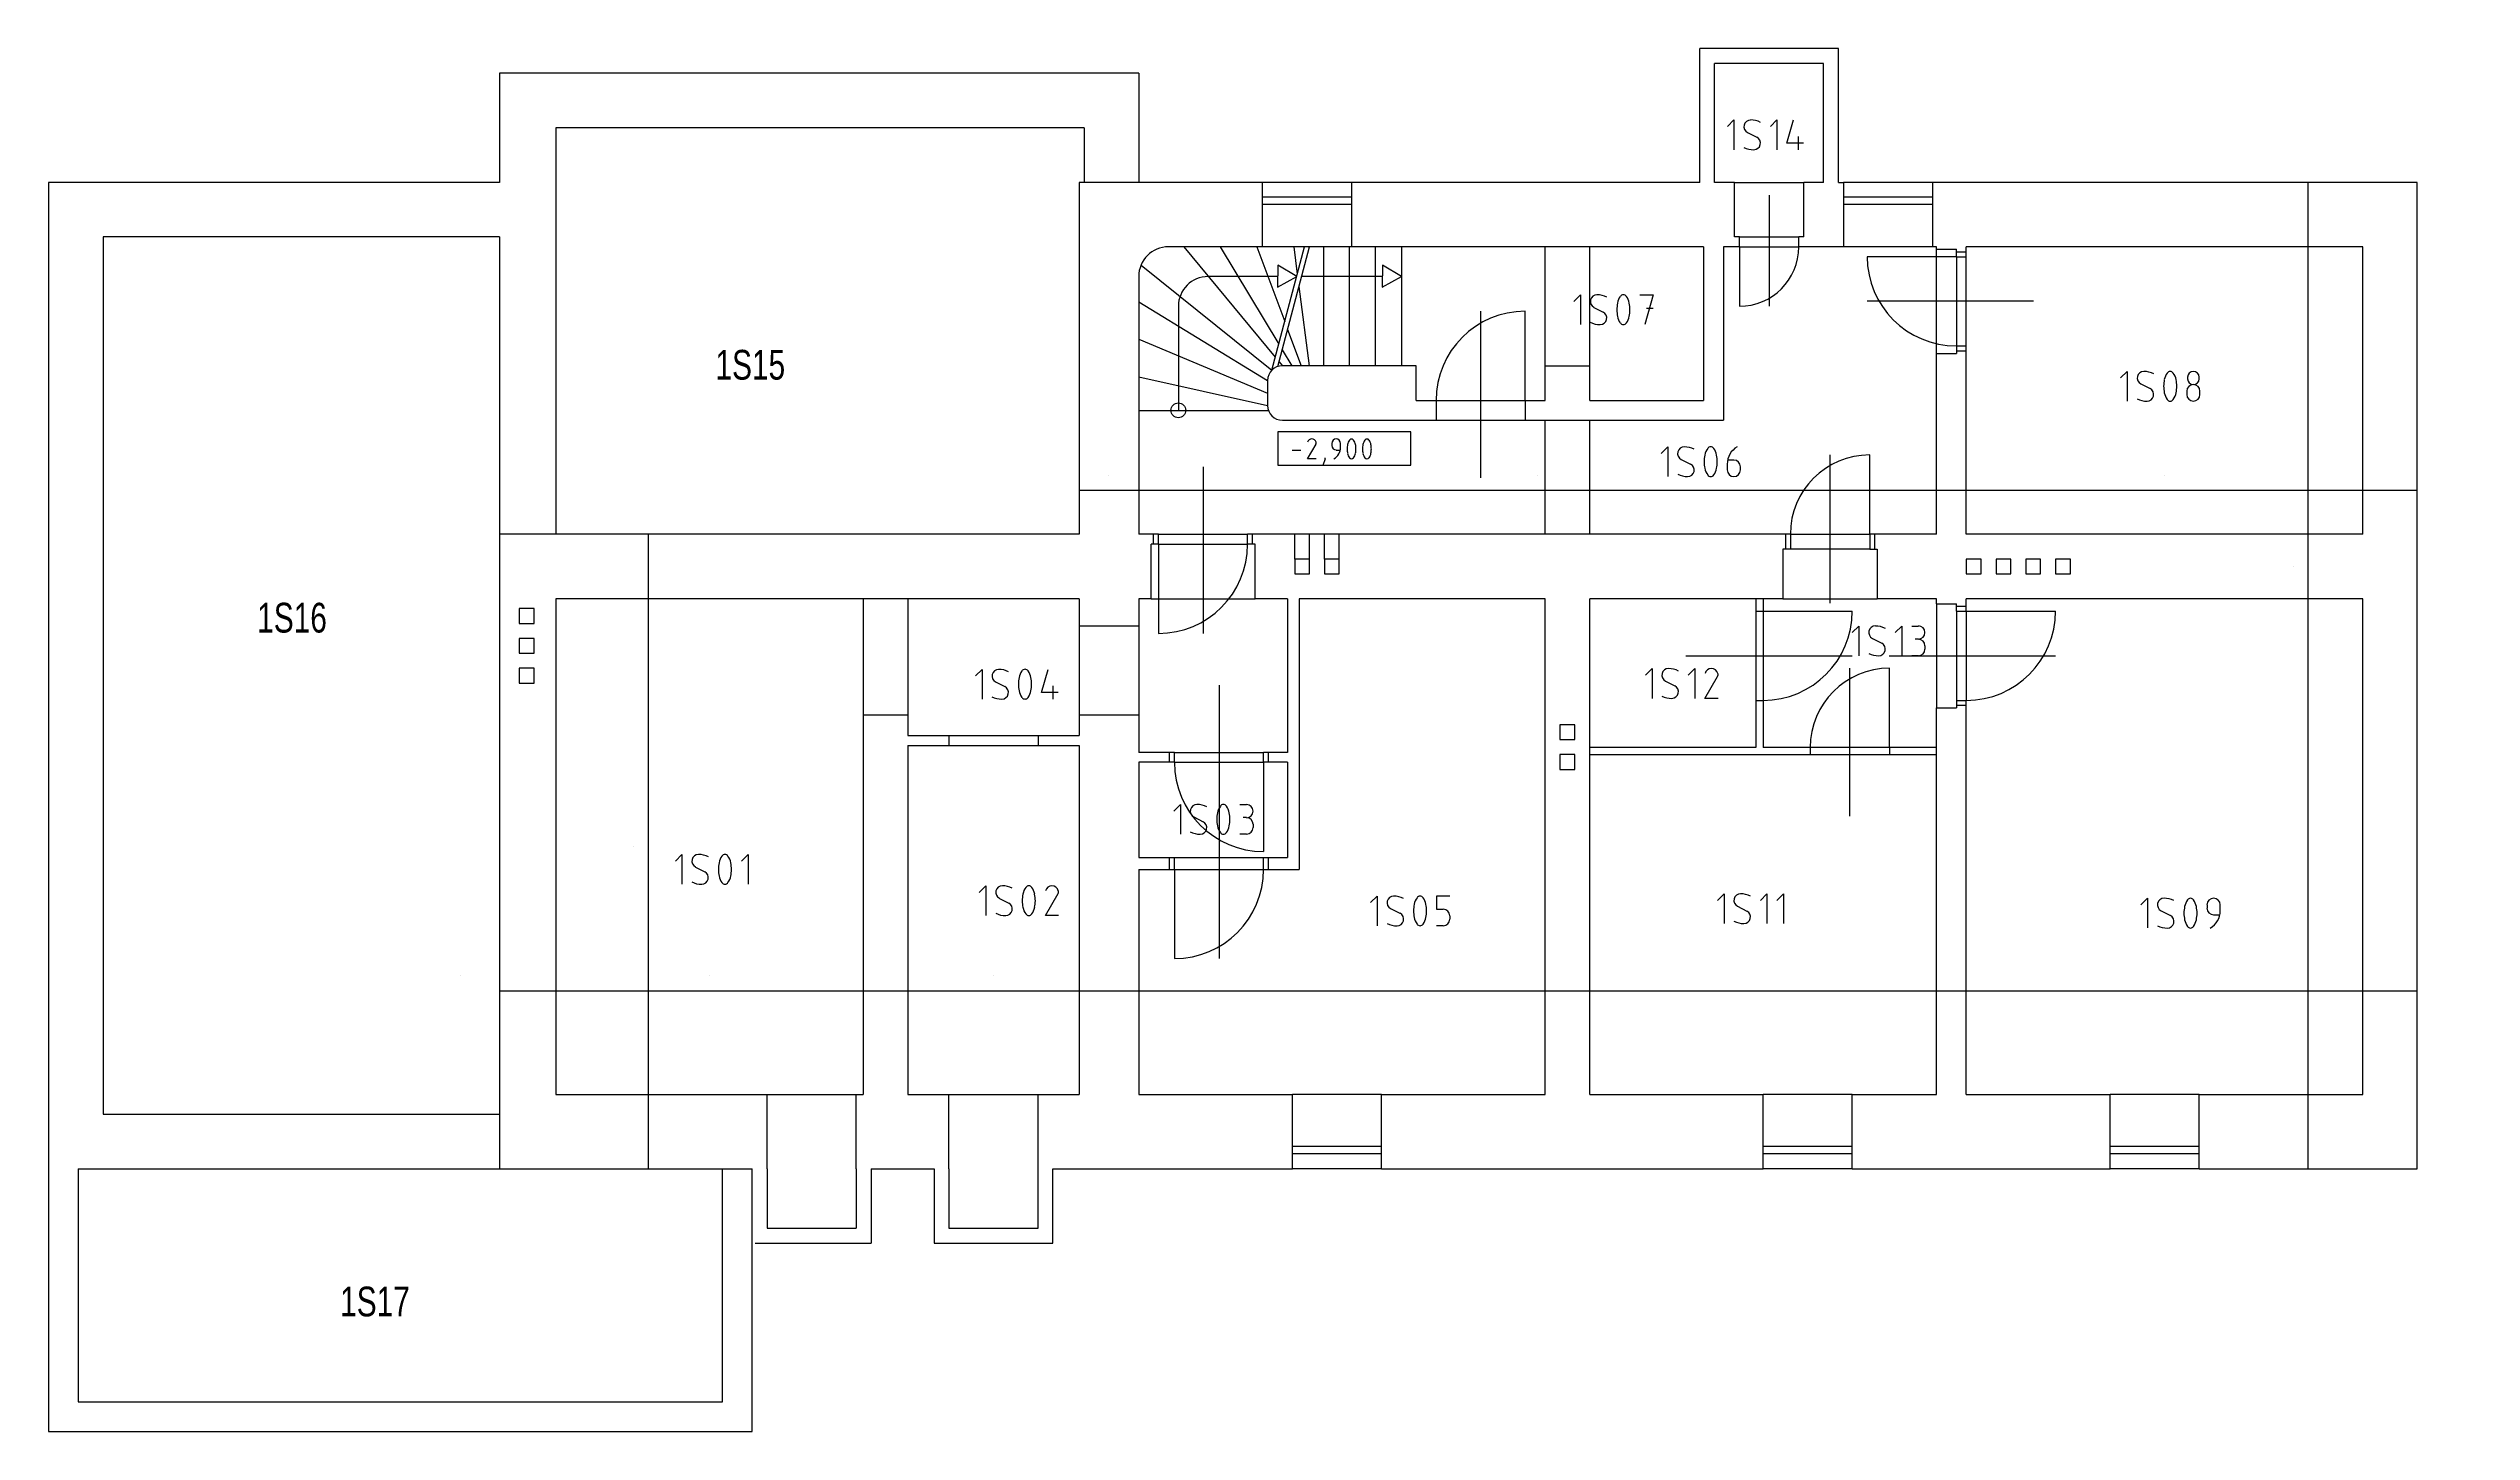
# Model space of a CAD drawing. Header units: millimetres. Extents: x 54818 to 96818, y 10174 to 39874.
# Drawn here: x 58490 to 82938, y 22338 to 36288 of the extents above; entities that cross this region are included whole.
import ezdxf

# ---------------------------------------------------------------- set-up
doc = ezdxf.new("R2010")
doc.units = ezdxf.units.MM
for name, color, linetype in [('koty', 7, 'ByLayer'), ('nadvid', 7, 'ByLayer'), ('nevid', 7, 'ByLayer'), ('obrys', 7, 'ByLayer'), ('tenka', 7, 'ByLayer'), ('text', 7, 'ByLayer')]:
    doc.layers.add(name, color=color, linetype=linetype)
doc.styles.get("Standard").update_dxf_attribs({"font": 'txt', "width": 0.75})

msp = doc.modelspace()

# ---------------------------------------------------------------- linework, layer by layer
at = {"layer": 'koty'}
for p, q in [((81290, 34288), (81290, 34938)), ((81290, 34938), (81290, 34937)), ((81290, 34937), (81290, 34938)), ((81290, 34937), (81290, 34937)), ((81290, 34936), (81290, 34937)), ((81288, 34288), (81289, 34288)), ((81290, 34288), (81290, 34289)), ((81290, 34289), (81290, 34289)), ((81290, 34289), (81290, 34288)), ((81290, 31388), (81290, 34288)), ((81290, 34288), (81290, 34287)), ((81290, 34287), (81290, 34288)), ((81290, 34287), (81290, 34287)), ((81290, 34286), (81290, 34287)), ((72234, 32420), (70893, 32420)), ((70893, 32420), (70893, 32085)), ((71193, 32149), (71279, 32297)), ((71437, 32305), (71437, 32283)), ((71526, 32265), (71526, 32305)), ((72234, 32085), (72234, 32420)), ((70893, 32085), (72234, 32085)), ((71037, 32238), (71126, 32238)), ((71282, 32149), (71193, 32149)), ((71371, 32149), (71348, 32083)), ((71371, 32149), (71371, 32160)), ((71482, 32238), (71523, 32238)), ((68890, 31944), (68890, 31831)), ((68890, 31833), (69490, 31833)), ((68890, 31833), (68891, 31833)), ((68891, 31832), (68890, 31833)), ((68891, 31833), (68891, 31832)), ((69490, 31833), (69489, 31832)), ((69489, 31832), (69489, 31833)), ((69489, 31833), (69490, 31833)), ((69490, 31944), (69490, 31831)), ((69490, 31944), (69490, 31831)), ((69490, 31833), (77540, 31833)), ((69490, 31833), (69491, 31833)), ((69491, 31832), (69490, 31833)), ((69491, 31833), (69491, 31832)), ((77540, 31833), (77539, 31832)), ((77539, 31832), (77539, 31833)), ((77539, 31833), (77540, 31833)), ((77540, 31835), (77540, 31834)), ((77540, 31833), (77840, 31833)), ((77540, 31833), (77541, 31833)), ((77541, 31832), (77540, 31833)), ((77540, 31831), (77540, 31831)), ((77541, 31833), (77541, 31832)), ((77840, 31833), (77839, 31832)), ((77839, 31832), (77839, 31833)), ((77839, 31833), (77840, 31833)), ((77840, 31835), (77840, 31834)), ((77840, 31833), (81840, 31833)), ((77840, 31833), (77841, 31833)), ((77841, 31832), (77840, 31833)), ((77840, 31831), (77840, 31831)), ((77841, 31833), (77841, 31832)), ((81840, 31833), (81839, 31832)), ((81839, 31832), (81839, 31833)), ((81839, 31833), (81840, 31833)), ((81840, 31835), (81840, 31834)), ((81840, 31833), (82390, 31833)), ((81840, 31833), (81841, 31833)), ((81841, 31832), (81840, 31833)), ((81840, 31831), (81840, 31831)), ((81841, 31833), (81841, 31832)), ((82390, 31833), (82389, 31832)), ((82389, 31832), (82389, 31833)), ((82389, 31833), (82390, 31833)), ((82390, 31831), (82390, 31831)), ((64545, 30738), (64545, 31388)), ((64545, 31388), (64545, 31387)), ((64545, 31387), (64545, 31388)), ((64545, 31387), (64545, 31387)), ((64545, 31386), (64545, 31387)), ((81288, 31388), (81289, 31388)), ((81290, 31388), (81290, 31389)), ((81290, 31389), (81290, 31389)), ((81290, 31389), (81290, 31388)), ((81290, 30738), (81290, 31388)), ((81290, 31388), (81290, 31387)), ((81290, 31387), (81290, 31388)), ((81290, 31387), (81290, 31387)), ((81290, 31386), (81290, 31387)), ((64543, 30738), (64544, 30738)), ((64545, 30738), (64545, 30739)), ((64545, 30739), (64545, 30739)), ((64545, 30739), (64545, 30738)), ((64545, 25738), (64545, 30738)), ((64545, 30738), (64545, 30737)), ((64545, 30737), (64545, 30738)), ((64545, 30737), (64545, 30737)), ((64545, 30736), (64545, 30737)), ((81288, 30738), (81289, 30738)), ((81290, 30738), (81290, 30739)), ((81290, 30739), (81290, 30739)), ((81290, 30739), (81290, 30738)), ((81290, 25738), (81290, 30738)), ((81290, 30738), (81290, 30737)), ((81290, 30737), (81290, 30738)), ((81290, 30737), (81290, 30737)), ((81290, 30736), (81290, 30737)), ((63040, 27009), (63040, 26783)), ((63610, 27009), (63610, 26783)), ((63610, 27009), (63610, 26783)), ((63040, 26784), (63610, 26784)), ((63040, 26784), (63041, 26784)), ((63041, 26784), (63040, 26784)), ((63041, 26784), (63041, 26784)), ((63610, 26784), (63609, 26784)), ((63609, 26784), (63609, 26784)), ((63609, 26784), (63610, 26784)), ((63610, 26784), (66710, 26784)), ((63610, 26784), (63611, 26784)), ((63611, 26784), (63610, 26784)), ((63611, 26784), (63611, 26784)), ((66710, 26784), (66709, 26784)), ((66709, 26784), (66709, 26784)), ((66709, 26784), (66710, 26784)), ((66710, 26786), (66710, 26786)), ((66710, 26784), (67160, 26784)), ((66710, 26784), (66711, 26784)), ((66711, 26784), (66710, 26784)), ((66710, 26782), (66710, 26783)), ((66711, 26784), (66711, 26784)), ((67160, 26784), (67159, 26784)), ((67159, 26784), (67159, 26784)), ((67159, 26784), (67160, 26784)), ((67160, 26786), (67160, 26786)), ((67160, 26784), (68890, 26784)), ((67160, 26784), (67161, 26784)), ((67161, 26784), (67160, 26784)), ((67160, 26782), (67160, 26783)), ((67161, 26784), (67161, 26784)), ((68890, 26784), (68889, 26784)), ((68889, 26784), (68889, 26784)), ((68889, 26784), (68890, 26784)), ((68890, 26786), (68890, 26786)), ((68890, 26784), (69490, 26784)), ((68890, 26784), (68891, 26784)), ((68891, 26784), (68890, 26784)), ((68890, 26782), (68890, 26783)), ((68891, 26784), (68891, 26784)), ((69490, 26784), (69489, 26784)), ((69489, 26784), (69489, 26784)), ((69489, 26784), (69490, 26784)), ((69490, 26786), (69490, 26786)), ((69490, 26784), (73590, 26784)), ((69490, 26784), (69491, 26784)), ((69491, 26784), (69490, 26784)), ((69490, 26782), (69490, 26783)), ((69491, 26784), (69491, 26784)), ((73590, 26784), (73589, 26784)), ((73589, 26784), (73589, 26784)), ((73589, 26784), (73590, 26784)), ((73590, 26786), (73590, 26786)), ((73590, 26784), (74040, 26784)), ((73590, 26784), (73591, 26784)), ((73591, 26784), (73590, 26784)), ((73590, 26782), (73590, 26783)), ((73591, 26784), (73591, 26784)), ((74040, 26784), (74039, 26784)), ((74039, 26784), (74039, 26784)), ((74039, 26784), (74040, 26784)), ((74040, 26786), (74040, 26786)), ((74040, 26784), (77540, 26784)), ((74040, 26784), (74041, 26784)), ((74041, 26784), (74040, 26784)), ((74040, 26782), (74040, 26783)), ((74041, 26784), (74041, 26784)), ((77540, 26784), (77539, 26784)), ((77539, 26784), (77539, 26784)), ((77539, 26784), (77540, 26784)), ((77540, 26786), (77540, 26786)), ((77540, 26784), (77840, 26784)), ((77540, 26784), (77541, 26784)), ((77541, 26784), (77540, 26784)), ((77540, 26782), (77540, 26783)), ((77541, 26784), (77541, 26784)), ((77840, 26784), (77839, 26784)), ((77839, 26784), (77839, 26784)), ((77839, 26784), (77840, 26784)), ((77840, 26786), (77840, 26786)), ((77840, 26784), (81840, 26784)), ((77840, 26784), (77841, 26784)), ((77841, 26784), (77840, 26784)), ((77840, 26782), (77840, 26783)), ((77841, 26784), (77841, 26784)), ((81840, 26784), (81839, 26784)), ((81839, 26784), (81839, 26784)), ((81839, 26784), (81840, 26784)), ((81840, 26786), (81840, 26786)), ((81840, 26784), (82390, 26784)), ((81840, 26784), (81841, 26784)), ((81841, 26784), (81840, 26784)), ((81840, 26782), (81840, 26783)), ((81841, 26784), (81841, 26784)), ((82390, 26784), (82389, 26784)), ((82389, 26784), (82389, 26784)), ((82389, 26784), (82390, 26784)), ((82390, 26782), (82390, 26783)), ((64317, 25738), (64546, 25738)), ((64317, 25738), (64546, 25738)), ((64545, 25738), (64545, 25739)), ((64545, 25739), (64545, 25739)), ((64545, 25739), (64545, 25738)), ((64545, 24988), (64545, 25738)), ((64545, 25738), (64545, 25737)), ((64545, 25737), (64545, 25738)), ((64545, 25737), (64545, 25737)), ((81290, 25738), (81290, 25739)), ((81290, 25739), (81290, 25739)), ((81290, 25739), (81290, 25738)), ((81290, 24988), (81290, 25738)), ((81290, 25738), (81290, 25737)), ((81290, 25737), (81290, 25738)), ((81290, 25737), (81290, 25737)), ((81292, 25738), (81291, 25738)), ((81292, 25738), (81291, 25738)), ((64317, 24988), (64546, 24988)), ((64545, 24988), (64545, 24989)), ((64545, 24989), (64545, 24989)), ((64545, 24989), (64545, 24988)), ((81290, 24988), (81290, 24989)), ((81290, 24989), (81290, 24989)), ((81290, 24989), (81290, 24988)), ((81292, 24988), (81291, 24988))]:
    msp.add_line(p, q, dxfattribs=at)
for centre, radius, start, end in [((71237, 32305), 44.4, 14.4775, 165.5225), ((71259, 32308), 22.2, 329.8255, 20.5291), ((71482, 32305), 44.4, 0, 180), ((71482, 32283), 44.4, 180, 270), ((71802, 32250), 209, 167.9131, 180.1885), ((71702, 32274), 107, 143.2325, 169.4911), ((71637, 32325), 24.2, 32.757, 147.243), ((71572, 32274), 107, 10.5089, 36.7675), ((71473, 32250), 209, 359.8115, 12.0869), ((71957, 32250), 209, 167.9131, 180.1885), ((71858, 32274), 107, 143.2325, 169.4911), ((71793, 32325), 24.2, 32.757, 147.243), ((71728, 32274), 107, 10.5089, 36.7675), ((71628, 32250), 209, 359.8115, 12.0869), ((71393, 32265), 133, 300, 0), ((71802, 32249), 209, 179.8115, 192.0869), ((71702, 32224), 107, 190.5089, 216.7675), ((71637, 32174), 24.2, 212.757, 327.243), ((71572, 32224), 107, 323.2325, 349.4911), ((71473, 32249), 209, 347.9131, 0.1885), ((71957, 32249), 209, 179.8115, 192.0869), ((71858, 32224), 107, 190.5089, 216.7675), ((71793, 32174), 24.2, 212.757, 327.243), ((71728, 32224), 107, 323.2325, 349.4911), ((71628, 32249), 209, 347.9131, 0.1885)]:
    msp.add_arc(centre, radius, start, end, dxfattribs=at)
at = {"layer": 'nadvid'}
for p, q in [((75500, 34938), (76200, 34938)), ((71354, 34288), (71354, 33088)), ((71614, 34288), (71614, 33088)), ((71874, 34288), (71874, 33088)), ((72140, 34288), (72140, 33088)), ((73590, 33088), (73590, 34288)), ((74040, 33088), (74040, 34288)), ((77540, 33213), (77540, 34263)), ((71949, 33988), (71134, 33988)), ((71950, 34101), (71947, 33881)), ((71947, 33881), (72140, 33988)), ((72140, 33988), (71950, 34101)), ((71107, 33886), (71210, 33088)), ((70992, 33454), (71128, 33088)), ((70906, 33129), (70940, 33088)), ((70938, 33249), (71034, 33088)), ((73590, 31388), (73590, 32538)), ((74040, 31388), (74040, 32538)), ((66710, 30738), (66710, 29563)), ((67160, 30738), (67160, 29563)), ((69614, 30738), (70664, 30738)), ((75990, 30738), (76940, 30738)), ((77540, 30688), (77540, 29638)), ((68890, 30463), (68890, 29563)), ((69490, 30463), (69490, 29563))]:
    msp.add_line(p, q, dxfattribs=at)
at = {"layer": 'nevid'}
for p, q in [((69490, 36038), (63040, 36038)), ((63040, 36038), (63040, 34938)), ((69490, 36038), (69490, 34938)), ((68940, 35488), (63610, 35488)), ((63610, 35488), (63610, 31388)), ((68940, 35488), (68940, 34938)), ((58490, 34938), (58490, 24988)), ((63040, 34938), (58490, 34938)), ((59040, 34388), (59040, 25538)), ((63040, 34388), (59040, 34388)), ((63040, 34388), (63040, 31388)), ((71064, 31138), (71064, 31388)), ((71214, 31138), (71214, 31388)), ((71364, 31138), (71364, 31388)), ((71514, 31138), (71514, 31388)), ((59040, 25538), (63040, 25538)), ((58490, 24988), (58490, 22338)), ((58790, 24988), (58790, 22638)), ((58790, 24988), (63040, 24988)), ((65290, 22638), (65290, 24988)), ((65590, 22338), (65590, 24238)), ((58790, 22638), (65290, 22638)), ((58490, 22338), (65590, 22338))]:
    msp.add_line(p, q, dxfattribs=at)
at = {"layer": 'obrys'}
for p, q in [((75150, 34938), (75150, 36288)), ((76550, 36288), (75150, 36288)), ((76550, 34938), (76550, 36288)), ((76400, 36138), (75300, 36138)), ((75300, 34938), (75300, 36138)), ((76400, 34938), (76400, 36138)), ((68890, 34938), (68890, 31388)), ((70740, 34938), (68890, 34938)), ((70740, 34288), (70740, 34938)), ((71640, 34288), (71640, 34938)), ((75150, 34938), (71640, 34938)), ((75500, 34938), (75300, 34938)), ((75500, 34388), (75500, 34938)), ((76400, 34938), (76200, 34938)), ((76200, 34388), (76200, 34938)), ((76550, 34938), (76600, 34938)), ((76600, 34938), (76600, 34288)), ((82390, 34938), (77500, 34938)), ((77500, 34938), (77500, 34288)), ((82390, 24988), (82390, 34938)), ((70740, 34288), (69790, 34288)), ((75190, 34288), (71640, 34288)), ((75190, 34288), (75190, 32738)), ((75550, 34288), (75390, 34288)), ((75390, 34288), (75390, 32538)), ((75550, 34388), (75500, 34388)), ((75550, 34288), (75550, 34388)), ((76150, 34288), (76150, 34388)), ((76200, 34388), (76150, 34388)), ((76600, 34288), (76150, 34288)), ((77540, 34288), (77500, 34288)), ((77540, 34263), (77540, 34288)), ((77540, 34263), (77740, 34263)), ((77740, 34188), (77740, 34263)), ((81840, 34288), (77840, 34288)), ((77840, 34188), (77840, 34288)), ((81840, 31388), (81840, 34288)), ((69490, 33988), (69490, 31388)), ((77740, 34188), (77840, 34188)), ((77740, 33288), (77740, 33213)), ((77740, 33288), (77840, 33288)), ((77840, 31388), (77840, 33288)), ((72290, 33088), (70940, 33088)), ((72290, 32738), (72290, 33088)), ((73590, 32738), (73590, 33088)), ((73590, 33088), (74040, 33088)), ((74040, 32738), (74040, 33088)), ((77540, 31388), (77540, 33213)), ((77540, 33213), (77740, 33213)), ((70790, 32938), (70790, 32688)), ((70940, 32538), (72490, 32538)), ((72290, 32738), (72490, 32738)), ((72490, 32738), (72490, 32538)), ((73390, 32738), (73390, 32538)), ((73390, 32738), (73590, 32738)), ((73390, 32538), (75390, 32538)), ((74040, 32738), (75190, 32738)), ((68890, 31388), (63040, 31388)), ((63040, 31388), (63040, 24988)), ((69689, 31388), (69490, 31388)), ((69689, 31288), (69689, 31388)), ((76065, 31388), (70589, 31388)), ((70589, 31288), (70589, 31388)), ((76065, 31388), (76065, 31238)), ((76865, 31388), (76865, 31238)), ((77540, 31388), (76865, 31388)), ((81840, 31388), (77840, 31388)), ((69614, 30738), (69614, 31288)), ((69689, 31288), (69614, 31288)), ((70664, 31288), (70589, 31288)), ((70664, 30738), (70664, 31288)), ((71214, 31138), (71064, 31138)), ((71064, 31138), (71064, 30988)), ((71214, 30988), (71214, 31138)), ((71514, 31138), (71364, 31138)), ((71364, 31138), (71364, 30988)), ((71514, 30988), (71514, 31138)), ((76065, 31238), (75990, 31238)), ((75990, 31238), (75990, 30738)), ((76865, 31238), (76940, 31238)), ((76940, 31238), (76940, 30738)), ((77990, 31138), (77840, 31138)), ((77840, 31138), (77840, 30988)), ((77990, 30988), (77990, 31138)), ((78290, 31138), (78140, 31138)), ((78140, 31138), (78140, 30988)), ((78290, 30988), (78290, 31138)), ((78590, 31138), (78440, 31138)), ((78440, 31138), (78440, 30988)), ((78590, 30988), (78590, 31138)), ((78890, 31138), (78740, 31138)), ((78740, 31138), (78740, 30988)), ((78890, 30988), (78890, 31138)), ((71064, 30988), (71214, 30988)), ((71364, 30988), (71514, 30988)), ((77840, 30988), (77990, 30988)), ((78140, 30988), (78290, 30988)), ((78440, 30988), (78590, 30988)), ((78740, 30988), (78890, 30988)), ((63390, 30638), (63240, 30638)), ((63240, 30638), (63240, 30488)), ((63390, 30488), (63390, 30638)), ((63610, 30738), (63610, 25738)), ((68890, 30738), (63610, 30738)), ((68890, 30738), (68890, 30463)), ((69614, 30738), (69490, 30738)), ((69490, 30738), (69490, 30463)), ((70990, 30738), (70664, 30738)), ((70990, 30738), (70990, 29188)), ((73590, 30738), (71110, 30738)), ((71110, 30738), (71110, 28008)), ((73590, 25738), (73590, 30738)), ((74040, 25738), (74040, 30738)), ((75990, 30738), (74040, 30738)), ((77540, 30738), (76940, 30738)), ((77540, 30688), (77540, 30738)), ((77540, 30688), (77740, 30688)), ((77740, 30613), (77740, 30688)), ((77740, 30613), (77840, 30613)), ((81840, 30738), (77840, 30738)), ((77840, 30613), (77840, 30738)), ((81840, 25738), (81840, 30738)), ((63240, 30488), (63390, 30488)), ((63390, 30338), (63240, 30338)), ((63240, 30338), (63240, 30188)), ((63390, 30188), (63390, 30338)), ((69490, 30463), (68890, 30463)), ((63240, 30188), (63390, 30188)), ((63390, 30038), (63240, 30038)), ((63240, 30038), (63240, 29888)), ((63240, 29888), (63390, 29888)), ((63390, 29888), (63390, 30038)), ((77540, 25738), (77540, 29638)), ((77540, 29638), (77740, 29638)), ((77740, 29713), (77840, 29713)), ((77740, 29713), (77740, 29638)), ((77840, 25738), (77840, 29713)), ((66710, 29563), (66710, 25738)), ((67160, 29563), (66710, 29563)), ((67160, 29563), (67160, 29358)), ((67160, 29358), (67575, 29358)), ((67575, 29358), (67575, 29258)), ((68475, 29358), (68475, 29258)), ((68475, 29358), (68890, 29358)), ((69490, 29563), (68890, 29563)), ((68890, 29563), (68890, 29358)), ((69490, 29563), (69490, 29188)), ((73890, 29467), (73740, 29467)), ((73740, 29467), (73740, 29317)), ((73890, 29317), (73890, 29467)), ((67160, 29258), (67575, 29258)), ((67160, 29258), (67160, 25738)), ((68475, 29258), (68890, 29258)), ((68890, 29258), (68890, 25738)), ((69850, 29188), (69490, 29188)), ((69850, 29088), (69850, 29188)), ((70990, 29188), (70750, 29188)), ((70750, 29088), (70750, 29188)), ((73740, 29317), (73890, 29317)), ((73890, 29167), (73740, 29167)), ((73740, 29167), (73740, 29017)), ((73890, 29017), (73890, 29167)), ((69490, 29088), (69490, 28128)), ((69850, 29088), (69490, 29088)), ((70990, 29088), (70750, 29088)), ((70990, 29088), (70990, 28128)), ((73740, 29017), (73890, 29017)), ((69490, 28128), (69850, 28128)), ((69850, 28008), (69850, 28128)), ((70750, 28008), (70750, 28128)), ((70750, 28128), (70990, 28128)), ((69490, 28008), (69850, 28008)), ((69490, 28008), (69490, 25738)), ((70750, 28008), (71110, 28008)), ((63610, 25738), (65740, 25738)), ((65740, 24988), (65740, 25738)), ((66640, 24988), (66640, 25738)), ((66640, 25738), (66710, 25738)), ((67160, 25738), (67575, 25738)), ((67575, 24988), (67575, 25738)), ((68475, 24988), (68475, 25738)), ((68475, 25738), (68890, 25738)), ((69490, 25738), (71040, 25738)), ((71040, 24988), (71040, 25738)), ((71940, 25738), (73590, 25738)), ((71940, 24988), (71940, 25738)), ((74040, 25738), (75790, 25738)), ((75790, 24988), (75790, 25738)), ((76690, 25738), (77540, 25738)), ((76690, 24988), (76690, 25738)), ((77840, 25738), (79290, 25738)), ((79290, 24988), (79290, 25738)), ((80190, 25738), (81840, 25738)), ((80190, 24988), (80190, 25738)), ((63040, 24988), (65590, 24988)), ((65590, 24238), (65590, 24988)), ((65740, 24988), (65740, 24388)), ((66640, 24988), (66640, 24388)), ((66790, 24988), (67425, 24988)), ((66790, 24988), (66790, 24238)), ((67425, 24988), (67425, 24238)), ((67575, 24988), (67575, 24388)), ((68475, 24388), (68475, 24988)), ((68625, 24988), (71040, 24988)), ((68625, 24238), (68625, 24988)), ((71940, 24988), (75790, 24988)), ((76690, 24988), (79290, 24988)), ((80190, 24988), (82390, 24988)), ((65620, 24238), (66790, 24238)), ((65740, 24388), (66640, 24388)), ((67425, 24238), (68625, 24238)), ((67575, 24388), (68475, 24388))]:
    msp.add_line(p, q, dxfattribs=at)
for centre, radius, start, end in [((69790, 33988), 300, 90, 180), ((70940, 32938), 150, 90, 180), ((70940, 32688), 150, 180, 270)]:
    msp.add_arc(centre, radius, start, end, dxfattribs=at)
at = {"layer": 'tenka'}
for p, q in [((71640, 34938), (70740, 34938)), ((71640, 34788), (70740, 34788)), ((75850, 34808), (75850, 33688)), ((77500, 34938), (76600, 34938)), ((77500, 34788), (76600, 34788)), ((71640, 34713), (70740, 34713)), ((77500, 34713), (76600, 34713)), ((69945, 34288), (70868, 33175)), ((70313, 34288), (70903, 33307)), ((70682, 34288), (70963, 33533)), ((71640, 34288), (70740, 34288)), ((70834, 33044), (71163, 34288)), ((70893, 33081), (71213, 34288)), ((71055, 34288), (71090, 34013)), ((75550, 34388), (76150, 34388)), ((75550, 34288), (76150, 34288)), ((75550, 34288), (75550, 33688)), ((77500, 34288), (76600, 34288)), ((77740, 34238), (77840, 34238)), ((69513, 34104), (70834, 33044)), ((70893, 33988), (70190, 33988)), ((70893, 33988), (70190, 33988)), ((70894, 34101), (70891, 33881)), ((70891, 33881), (71084, 33988)), ((71084, 33988), (70894, 34101)), ((77740, 34188), (76840, 34188)), ((77740, 34188), (77740, 33288)), ((77840, 33288), (77840, 34188)), ((78519, 33738), (76840, 33738)), ((69490, 33733), (70790, 32938)), ((69890, 33688), (69890, 32638)), ((72940, 33638), (72940, 31959)), ((73390, 32738), (73390, 33638)), ((69490, 33355), (70790, 32813)), ((77740, 33238), (77840, 33238)), ((69490, 32977), (70790, 32688)), ((69490, 32638), (70798, 32638)), ((72490, 32738), (73390, 32738)), ((72490, 32538), (73390, 32538)), ((70139, 32068), (70139, 30388)), ((76465, 30695), (76465, 32188)), ((76865, 31388), (76865, 32188)), ((69639, 31288), (69639, 31388)), ((69689, 31388), (70589, 31388)), ((70639, 31288), (70639, 31388)), ((76015, 31388), (76015, 31238)), ((76065, 31388), (76865, 31388)), ((76915, 31388), (76915, 31238)), ((69689, 31288), (70589, 31288)), ((69689, 31288), (69689, 30388)), ((76865, 31238), (76065, 31238)), ((75715, 30738), (75715, 29238)), ((75715, 30613), (75790, 30613)), ((75790, 30738), (75790, 29238)), ((75790, 30613), (76690, 30613)), ((77740, 30663), (77840, 30663)), ((77740, 30613), (77740, 29713)), ((77840, 30613), (77840, 29713)), ((77840, 30613), (78740, 30613)), ((75010, 30163), (76690, 30163)), ((77060, 30163), (78740, 30163)), ((70300, 29868), (70300, 28188)), ((76665, 28545), (76665, 30038)), ((77065, 29238), (77065, 30038)), ((75715, 29713), (75790, 29713)), ((77740, 29663), (77840, 29663)), ((67575, 29358), (68475, 29358)), ((67575, 29258), (68475, 29258)), ((69800, 29088), (69800, 29188)), ((69850, 29188), (70750, 29188)), ((70800, 29088), (70800, 29188)), ((75715, 29238), (74040, 29238)), ((77540, 29163), (74040, 29163)), ((77540, 29238), (75790, 29238)), ((76265, 29238), (76265, 29163)), ((77065, 29238), (77065, 29163)), ((69850, 29088), (70750, 29088)), ((70750, 29088), (70750, 28188)), ((70300, 28788), (70300, 27108)), ((69800, 28008), (69800, 28128)), ((69850, 28128), (70750, 28128)), ((70800, 28008), (70800, 28128)), ((69850, 28008), (69850, 27108)), ((69850, 28008), (70750, 28008)), ((65740, 25738), (66640, 25738)), ((67575, 25738), (68475, 25738)), ((71940, 25738), (71040, 25738)), ((76690, 25738), (75790, 25738)), ((80190, 25738), (79290, 25738)), ((71940, 25213), (71040, 25213)), ((76690, 25213), (75790, 25213)), ((80190, 25213), (79290, 25213)), ((71940, 25138), (71040, 25138)), ((71940, 24988), (71040, 24988)), ((76690, 25138), (75790, 25138)), ((76690, 24988), (75790, 24988)), ((80190, 25138), (79290, 25138)), ((80190, 24988), (79290, 24988))]:
    msp.add_line(p, q, dxfattribs=at)
msp.add_circle((69890, 32638), 75, dxfattribs=at)
for centre, radius, start, end in [((75550, 34288), 600, 270, 360), ((70190, 33688), 300, 90, 180), ((70190, 33688), 300, 90, 180), ((77740, 34188), 900, 180, 270), ((73390, 32738), 900, 90, 180), ((76865, 31388), 800, 90, 180), ((69689, 31288), 900, 270, 0), ((75790, 30613), 900, 270, 360), ((77840, 30613), 900, 270, 360), ((77065, 29238), 800, 90, 180), ((70750, 29088), 900, 180, 270), ((69850, 28008), 900, 270, 0)]:
    msp.add_arc(centre, radius, start, end, dxfattribs=at)
at = {"layer": 'text'}
for p, q in [((75429, 35500), (75496, 35567)), ((75496, 35567), (75496, 35267)), ((75863, 35500), (75929, 35567)), ((75929, 35567), (75929, 35267)), ((76029, 35334), (76096, 35567)), ((75632, 35441), (75726, 35393)), ((76196, 35334), (76029, 35334)), ((76146, 35267), (76146, 35400)), ((73880, 33737), (73946, 33803)), ((73946, 33803), (73946, 33503)), ((74546, 33803), (74680, 33803)), ((74680, 33803), (74596, 33503)), ((74083, 33677), (74177, 33629)), ((74613, 33670), (74680, 33670)), ((79397, 32965), (79464, 33031)), ((79464, 33031), (79464, 32731)), ((79600, 32905), (79694, 32857)), ((80064, 32831), (80064, 32798)), ((80072, 32973), (80072, 32956)), ((80189, 32956), (80189, 32973)), ((80197, 32798), (80197, 32831)), ((74761, 32203), (74828, 32270)), ((74828, 32270), (74828, 31970)), ((74964, 32144), (75058, 32096)), ((75428, 32097), (75428, 32037)), ((75494, 32137), (75432, 32137)), ((75561, 32037), (75561, 32070)), ((76690, 30397), (76756, 30463)), ((76756, 30463), (76756, 30163)), ((76893, 30337), (76987, 30289)), ((77123, 30397), (77190, 30463)), ((77190, 30463), (77190, 30163)), ((77290, 30463), (77356, 30463)), ((77356, 30330), (77323, 30330)), ((77356, 30163), (77290, 30163)), ((77423, 30263), (77423, 30230)), ((67843, 29959), (67909, 30026)), ((67909, 30026), (67909, 29726)), ((68046, 29900), (68139, 29852)), ((68509, 29793), (68576, 30026)), ((68626, 29726), (68626, 29859)), ((74602, 29967), (74669, 30033)), ((74669, 30033), (74669, 29733)), ((74805, 29907), (74899, 29859)), ((75035, 29967), (75102, 30033)), ((75102, 30033), (75102, 29733)), ((75202, 29733), (75331, 29955)), ((68676, 29793), (68509, 29793)), ((75335, 29733), (75202, 29733)), ((69844, 28596), (69910, 28663)), ((69910, 28663), (69910, 28363)), ((70510, 28663), (70577, 28663)), ((70047, 28537), (70141, 28489)), ((70577, 28363), (70510, 28363)), ((70577, 28530), (70544, 28530)), ((70644, 28463), (70644, 28430)), ((64815, 28092), (64881, 28158)), ((64881, 28158), (64881, 27858)), ((65481, 28092), (65548, 28158)), ((65548, 28158), (65548, 27858)), ((65018, 28032), (65112, 27984)), ((67881, 27776), (67948, 27842)), ((67948, 27842), (67948, 27542)), ((68084, 27716), (68178, 27668)), ((68548, 27542), (68677, 27764)), ((71829, 27673), (71896, 27739)), ((71896, 27739), (71896, 27439)), ((72629, 27739), (72496, 27739)), ((72496, 27739), (72496, 27606)), ((75329, 27695), (75396, 27762)), ((75396, 27762), (75396, 27462)), ((75532, 27636), (75626, 27588)), ((75762, 27695), (75829, 27762)), ((75829, 27762), (75829, 27462)), ((75929, 27695), (75996, 27762)), ((75996, 27762), (75996, 27462)), ((79602, 27650), (79669, 27717)), ((79669, 27717), (79669, 27417)), ((80269, 27650), (80269, 27617)), ((80402, 27590), (80402, 27650)), ((68681, 27542), (68548, 27542)), ((72032, 27613), (72126, 27565)), ((72496, 27606), (72562, 27606)), ((72562, 27439), (72496, 27439)), ((72629, 27539), (72629, 27506)), ((79805, 27591), (79899, 27543)), ((80335, 27550), (80398, 27550))]:
    msp.add_line(p, q, dxfattribs=at)
for centre, radius, start, end in [((75663, 35500), 66.7, 90, 242.9812), ((75663, 35346), 221, 63.0746, 90), ((75696, 35488), 221, 243.0746, 270), ((75696, 35334), 66.7, 270, 62.9812), ((74113, 33737), 66.7, 90, 242.9812), ((74113, 33583), 221, 63.0746, 90), ((74477, 33691), 160, 143.2325, 169.4911), ((74380, 33767), 36.3, 32.757, 147.243), ((74282, 33691), 160, 10.5089, 36.7675), ((74146, 33724), 221, 243.0746, 270), ((74146, 33570), 66.7, 270, 62.9812), ((74627, 33654), 313, 167.9131, 180.1885), ((74627, 33652), 313, 179.8115, 192.0869), ((74477, 33616), 160, 190.5089, 216.7675), ((74380, 33540), 36.3, 212.757, 327.243), ((74282, 33616), 160, 323.2325, 349.4911), ((74133, 33654), 313, 359.8115, 12.0869), ((74133, 33652), 313, 347.9131, 0.1885), ((79631, 32965), 66.7, 90, 242.9812), ((79631, 32810), 221, 63.0746, 90), ((79995, 32919), 160, 143.2325, 169.4911), ((79897, 32995), 36.3, 32.757, 147.243), ((79800, 32919), 160, 10.5089, 36.7675), ((80131, 32973), 58.3, 0, 180), ((79664, 32798), 66.7, 270, 62.9812), ((80144, 32882), 313, 167.9131, 180.1885), ((80144, 32880), 313, 179.8115, 192.0869), ((79995, 32844), 160, 190.5089, 216.7675), ((79800, 32844), 160, 323.2325, 349.4911), ((79651, 32882), 313, 359.8115, 12.0869), ((79651, 32880), 313, 347.9131, 0.1885), ((80131, 32831), 66.7, 0, 180), ((80131, 32798), 66.7, 180, 0), ((80131, 32956), 58.3, 180, 0), ((79664, 32952), 221, 243.0746, 270), ((79897, 32767), 36.3, 212.757, 327.243), ((74994, 32203), 66.7, 90, 242.9812), ((74994, 32049), 221, 63.0746, 90), ((75028, 32037), 66.7, 270, 62.9812), ((75508, 32121), 313, 167.9131, 180.1885), ((75508, 32119), 313, 179.8115, 192.0869), ((75359, 32158), 160, 143.2325, 169.4911), ((75359, 32083), 160, 190.5089, 216.7675), ((75261, 32234), 36.3, 32.757, 147.243), ((75163, 32158), 160, 10.5089, 36.7675), ((75163, 32083), 160, 323.2325, 349.4911), ((75014, 32121), 313, 359.8115, 12.0869), ((75014, 32119), 313, 347.9131, 0.1885), ((75628, 32097), 200, 120, 180), ((75494, 32037), 66.7, 180, 0), ((75494, 32070), 66.7, 0, 90), ((75028, 32191), 221, 243.0746, 270), ((75261, 32006), 36.3, 212.757, 327.243), ((76923, 30397), 66.7, 90, 242.9812), ((76923, 30242), 221, 63.0746, 90), ((77356, 30397), 66.7, 270, 90), ((77356, 30263), 66.7, 0, 90), ((76956, 30384), 221, 243.0746, 270), ((76956, 30230), 66.7, 270, 62.9812), ((77356, 30230), 66.7, 270, 0), ((68076, 29959), 66.7, 90, 242.9812), ((68076, 29805), 221, 63.0746, 90), ((68109, 29793), 66.7, 270, 62.9812), ((68589, 29877), 313, 167.9131, 180.1885), ((68589, 29875), 313, 179.8115, 192.0869), ((68440, 29914), 160, 143.2325, 169.4911), ((68343, 29990), 36.3, 32.757, 147.243), ((68245, 29914), 160, 10.5089, 36.7675), ((68096, 29877), 313, 359.8115, 12.0869), ((68096, 29875), 313, 347.9131, 0.1885), ((74835, 29967), 66.7, 90, 242.9812), ((74835, 29812), 221, 63.0746, 90), ((74869, 29800), 66.7, 270, 62.9812), ((75269, 29967), 66.7, 14.4775, 165.5225), ((75302, 29972), 33.3, 329.8255, 20.5291), ((68109, 29947), 221, 243.0746, 270), ((68440, 29839), 160, 190.5089, 216.7675), ((68343, 29762), 36.3, 212.757, 327.243), ((68245, 29839), 160, 323.2325, 349.4911), ((74869, 29954), 221, 243.0746, 270), ((70077, 28596), 66.7, 90, 242.9812), ((70077, 28442), 221, 63.0746, 90), ((70442, 28550), 160, 143.2325, 169.4911), ((70344, 28627), 36.3, 32.757, 147.243), ((70246, 28550), 160, 10.5089, 36.7675), ((70577, 28596), 66.7, 270, 90), ((70110, 28584), 221, 243.0746, 270), ((70110, 28430), 66.7, 270, 62.9812), ((70591, 28514), 313, 167.9131, 180.1885), ((70591, 28512), 313, 179.8115, 192.0869), ((70442, 28475), 160, 190.5089, 216.7675), ((70344, 28399), 36.3, 212.757, 327.243), ((70246, 28475), 160, 323.2325, 349.4911), ((70097, 28514), 313, 359.8115, 12.0869), ((70097, 28512), 313, 347.9131, 0.1885), ((70577, 28463), 66.7, 0, 90), ((70577, 28430), 66.7, 270, 0), ((65048, 28092), 66.7, 90, 242.9812), ((65048, 27938), 221, 63.0746, 90), ((65413, 28046), 160, 143.2325, 169.4911), ((65315, 28122), 36.3, 32.757, 147.243), ((65217, 28046), 160, 10.5089, 36.7675), ((65081, 28079), 221, 243.0746, 270), ((65081, 27925), 66.7, 270, 62.9812), ((65562, 28009), 313, 167.9131, 180.1885), ((65562, 28007), 313, 179.8115, 192.0869), ((65413, 27971), 160, 190.5089, 216.7675), ((65315, 27895), 36.3, 212.757, 327.243), ((65217, 27971), 160, 323.2325, 349.4911), ((65068, 28009), 313, 359.8115, 12.0869), ((65068, 28007), 313, 347.9131, 0.1885), ((68114, 27776), 66.7, 90, 242.9812), ((68114, 27622), 221, 63.0746, 90), ((68148, 27609), 66.7, 270, 62.9812), ((68628, 27693), 313, 167.9131, 180.1885), ((68628, 27691), 313, 179.8115, 192.0869), ((68479, 27730), 160, 143.2325, 169.4911), ((68381, 27806), 36.3, 32.757, 147.243), ((68283, 27730), 160, 10.5089, 36.7675), ((68134, 27693), 313, 359.8115, 12.0869), ((68134, 27691), 313, 347.9131, 0.1885), ((68614, 27776), 66.7, 14.4775, 165.5225), ((68648, 27781), 33.3, 329.8255, 20.5291), ((72062, 27673), 66.7, 90, 242.9812), ((72062, 27518), 221, 63.0746, 90), ((72576, 27590), 313, 167.9131, 180.1885), ((72427, 27627), 160, 143.2325, 169.4911), ((72329, 27703), 36.3, 32.757, 147.243), ((72231, 27627), 160, 10.5089, 36.7675), ((72082, 27590), 313, 359.8115, 12.0869), ((75562, 27695), 66.7, 90, 242.9812), ((75562, 27541), 221, 63.0746, 90), ((79835, 27650), 66.7, 90, 242.9812), ((79835, 27496), 221, 63.0746, 90), ((80349, 27568), 313, 167.9131, 180.1885), ((80200, 27604), 160, 143.2325, 169.4911), ((80102, 27680), 36.3, 32.757, 147.243), ((80004, 27604), 160, 10.5089, 36.7675), ((79855, 27568), 313, 359.8115, 12.0869), ((80335, 27650), 66.7, 0, 180), ((68148, 27763), 221, 243.0746, 270), ((68479, 27655), 160, 190.5089, 216.7675), ((68381, 27579), 36.3, 212.757, 327.243), ((68283, 27655), 160, 323.2325, 349.4911), ((72096, 27660), 221, 243.0746, 270), ((72096, 27506), 66.7, 270, 62.9812), ((72576, 27588), 313, 179.8115, 192.0869), ((72427, 27552), 160, 190.5089, 216.7675), ((72329, 27476), 36.3, 212.757, 327.243), ((72231, 27552), 160, 323.2325, 349.4911), ((72082, 27588), 313, 347.9131, 0.1885), ((72562, 27539), 66.7, 0, 90), ((72562, 27506), 66.7, 270, 0), ((75596, 27683), 221, 243.0746, 270), ((75596, 27529), 66.7, 270, 62.9812), ((79869, 27637), 221, 243.0746, 270), ((79869, 27483), 66.7, 270, 62.9812), ((80349, 27566), 313, 179.8115, 192.0869), ((80200, 27529), 160, 190.5089, 216.7675), ((80102, 27453), 36.3, 212.757, 327.243), ((80004, 27529), 160, 323.2325, 349.4911), ((79855, 27566), 313, 347.9131, 0.1885), ((80335, 27617), 66.7, 180, 270), ((80202, 27590), 200, 300, 0)]:
    msp.add_arc(centre, radius, start, end, dxfattribs=at)

# ---------------------------------------------------------------- texts
at = {"layer": 'koty', "char_height": 1.8, "width": 30, "attachment_point": 5, "rotation": 116.6202}
for s, insert in [('650', (81137, 34613)), ('2900', (81137, 32838)), ('650', (64392, 31063)), ('650', (81137, 31063)), ('5000', (64392, 28238)), ('5000', (81137, 28238)), ('750', (64392, 25363)), ('750', (81137, 25363))]:
    msp.add_mtext(s, dxfattribs=dict(at, insert=insert))
at = {"layer": 'koty'}
for s, insert, char_height, width, attachment_point in [('1S15', (65220, 33248), 300, 100, 1), ('300', (78225, 32343), 1.8, 30, 5), ('550', (82766, 32315), 1.8, 30, 5), ('600', (69190, 31985), 1.8, 30, 5), ('8050', (73515, 31985), 1.8, 30, 5), ('4000', (79840, 31985), 1.8, 30, 5), ('1S16', (60596, 30697), 300, 100, 1), ('300', (78310, 27266), 1.8, 30, 5), ('570', (62652, 26937), 1.8, 30, 5), ('3100', (65160, 26937), 1.8, 30, 5), ('1730', (68025, 26937), 1.8, 30, 5), ('600', (69190, 26937), 1.8, 30, 5), ('4100', (71540, 26937), 1.8, 30, 5), ('450', (73201, 27125), 1.8, 30, 5), ('3500', (75790, 26937), 1.8, 30, 5), ('4000', (79840, 26937), 1.8, 30, 5), ('550', (82936, 26841), 1.8, 30, 5), ('450', (66248, 26302), 1.8, 30, 5), ('1S17', (61433, 23800), 300, 100, 1)]:
    msp.add_mtext(s, dxfattribs=dict(at, insert=insert, char_height=char_height, width=width, attachment_point=attachment_point))

doc.saveas('drawing.dxf')
